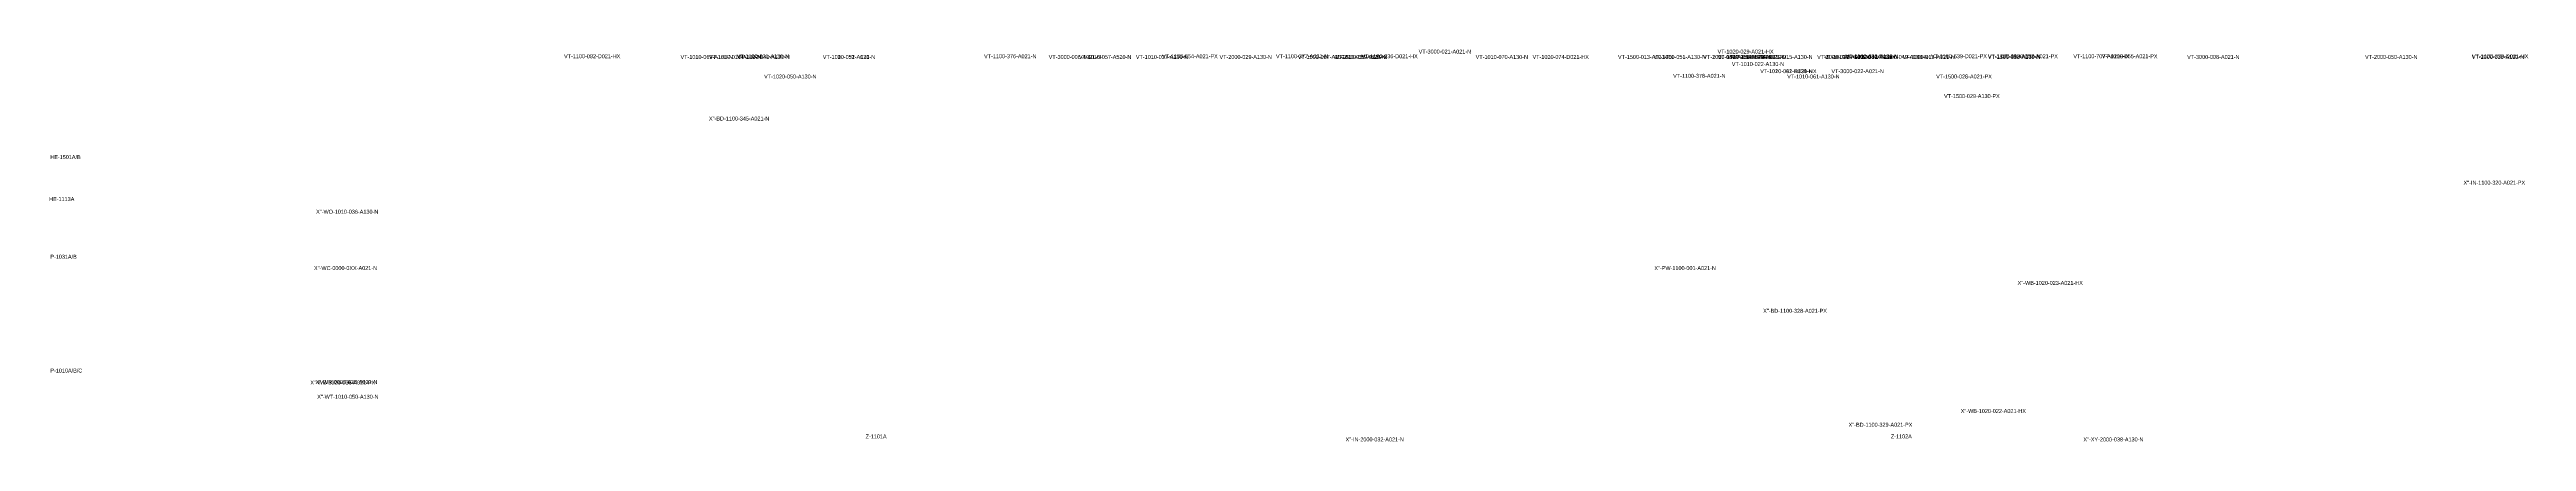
# Model space of a CAD drawing. Header units: metres. Extents: x 0 to 2536, y 0 to 1695.
# Drawn here: x 39 to 1600, y 1358 to 1605 of the extents above; entities that cross this region are included whole.
import ezdxf

# ---------------------------------------------------------------- set-up
doc = ezdxf.new("R2010")
doc.units = ezdxf.units.M
doc.layers.add('REVIEW', color=1, linetype='Continuous')

msp = doc.modelspace()

# ---------------------------------------------------------------- texts
at = {"layer": 'REVIEW', "char_height": 2.5, "attachment_point": 1}
for s, insert in [('VT-1100-082-D021-HX', (363.22, 1602.13)), ('VT-1010-069-A130-N', (436.65, 1601.7)), ('VT-1010-014-A130-N', (454.59, 1601.7)), ('VT-1100-631-A130-N', (472.06, 1602.13)), ('VT-1020-040-A130-N', (472.53, 1601.7)), ('VT-1000-051-A021-N', (526.36, 1601.7)), ('VT-1010-032-A130-N', (526.36, 1601.7)), ('VT-1100-376-A021-N', (628.02, 1602.13)), ('VT-3000-006-A021-N', (668.78, 1601.7)), ('VT-1010-057-A520-N', (687.84, 1601.7)), ('VT-1010-037-A130-N', (723.73, 1601.7)), ('VT-1100-654-A021-PX', (740.23, 1602.13)), ('VT-2000-029-A130-N', (776.44, 1601.7)), ('VT-1100-377-A021-N', (812.04, 1602.13)), ('VT-1500-067-A130-N', (825.78, 1601.7)), ('VT-1010-058-A520-N', (848.21, 1601.7)), ('VT-2000-059-A520-N', (849.33, 1601.7)), ('VT-1100-336-D021-HX', (865.9, 1602.13)), ('VT-3000-021-A021-N', (902.03, 1605.07)), ('VT-1010-070-A130-N', (937.92, 1601.7)), ('VT-1020-074-D021-HX', (973.8, 1601.7)), ('VT-1500-013-A021-PX', (1027.63, 1601.7)), ('VT-1020-051-A130-N', (1050.06, 1601.7)), ('VT-1010-048-A130-N', (1081.46, 1601.7)), ('VT-2000-039-A130-N', (1081.46, 1601.7)), ('VT-1020-029-A021-HX', (1090.43, 1605.07)), ('VT-1500-055-A021-N', (1090.43, 1601.7)), ('VT-1500-069-A520-N', (1090.43, 1601.7)), ('VT-1500-049-A021-N', (1099.4, 1601.7)), ('VT-1010-022-A130-N', (1099.4, 1597.22)), ('VT-1500-044-A021-N', (1100.52, 1601.7)), ('VT-1010-015-A130-N', (1117.34, 1601.7)), ('VT-1010-021-A130-N', (1117.34, 1592.73)), ('VT-1020-062-D021-HX', (1117.34, 1592.73)), ('VT-1020-041-A130-N', (1153.23, 1601.7)), ('VT-3000-029-A021-N', (1153.23, 1601.7)), ('VT-1010-074-A130-N', (1157.71, 1601.7)), ('VT-3000-022-A021-N', (1162.2, 1592.73)), ('VT-1100-632-D130-N', (1171.1, 1602.13)), ('VT-1000-052-A021-N', (1171.17, 1601.7)), ('VT-1010-033-A130-N', (1171.17, 1601.7)), ('VT-2000-049-A130-N', (1190.24, 1601.7)), ('VT-3000-015-A021-N', (1207.06, 1601.7)), ('VT-1100-639-D021-PX', (1224.96, 1602.13)), ('VT-1100-092-A130-N', (1260.86, 1602.13)), ('VT-1500-058-A130-N', (1260.88, 1601.7)), ('VT-1100-057-A021-PX', (1269.84, 1602.13)), ('VT-1100-707-A021-HX', (1314.72, 1602.13)), ('VT-1100-655-A021-PX', (1332.68, 1602.13)), ('VT-3000-008-A021-N', (1386.48, 1601.7)), ('VT-2000-050-A130-N', (1498.62, 1601.7)), ('VT-2000-030-A130-N', (1565.91, 1601.7)), ('VT-1100-339-D021-HX', (1566.06, 1602.13)), ('VT-1020-050-A130-N', (489.36, 1589.37)), ('VT-1100-378-A021-N', (1062.43, 1589.79)), ('VT-1010-061-A130-N', (1134.33, 1589.37)), ('VT-1500-028-A021-PX', (1228.24, 1589.37)), ('X"-BD-1100-345-A021-N', (454.57, 1562.86)), ('VT-1500-029-A130-PX', (1233.2, 1577.03)), ('HE-1501A/B', (39.34, 1538.56)), ('X"-IN-1100-320-A021-PX', (1560.7, 1522.46)), ('HE-1113A', (38.61, 1512.11)), ('X"-WO-1010-036-A130-N', (206.93, 1504.14)), ('P-1031A/B', (39.37, 1475.76)), ('X"-WC-0000-0XX-A021-N', (205.59, 1468.6)), ('X"-PW-1100-001-A021-N', (1050.56, 1468.6)), ('X"-WB-1020-023-A021-HX', (1279.6, 1459.28)), ('X"-BD-1100-328-A021-PX', (1119.19, 1441.67)), ('P-1010A/B/C', (39.37, 1403.99)), ('X"-WB-1020-036-A021-PX', (203.28, 1396.48)), ('X"-WR-0000-038-A021-N', (206.54, 1396.79)), ('X"-WT-1010-050-A130-N', (207.64, 1387.51)), ('X"-WB-1020-022-A021-HX', (1243.71, 1378.54)), ('Z-1101A', (553.35, 1362.48)), ('X"-IN-2000-032-A021-N', (855.94, 1360.6)), ('X"-BD-1100-329-A021-PX', (1173.05, 1369.86)), ('Z-1102A', (1199.66, 1362.48)), ('X"-XY-2000-038-A130-N', (1321.02, 1360.6))]:
    msp.add_mtext(s, dxfattribs=dict(at, insert=insert))

doc.saveas('drawing.dxf')
